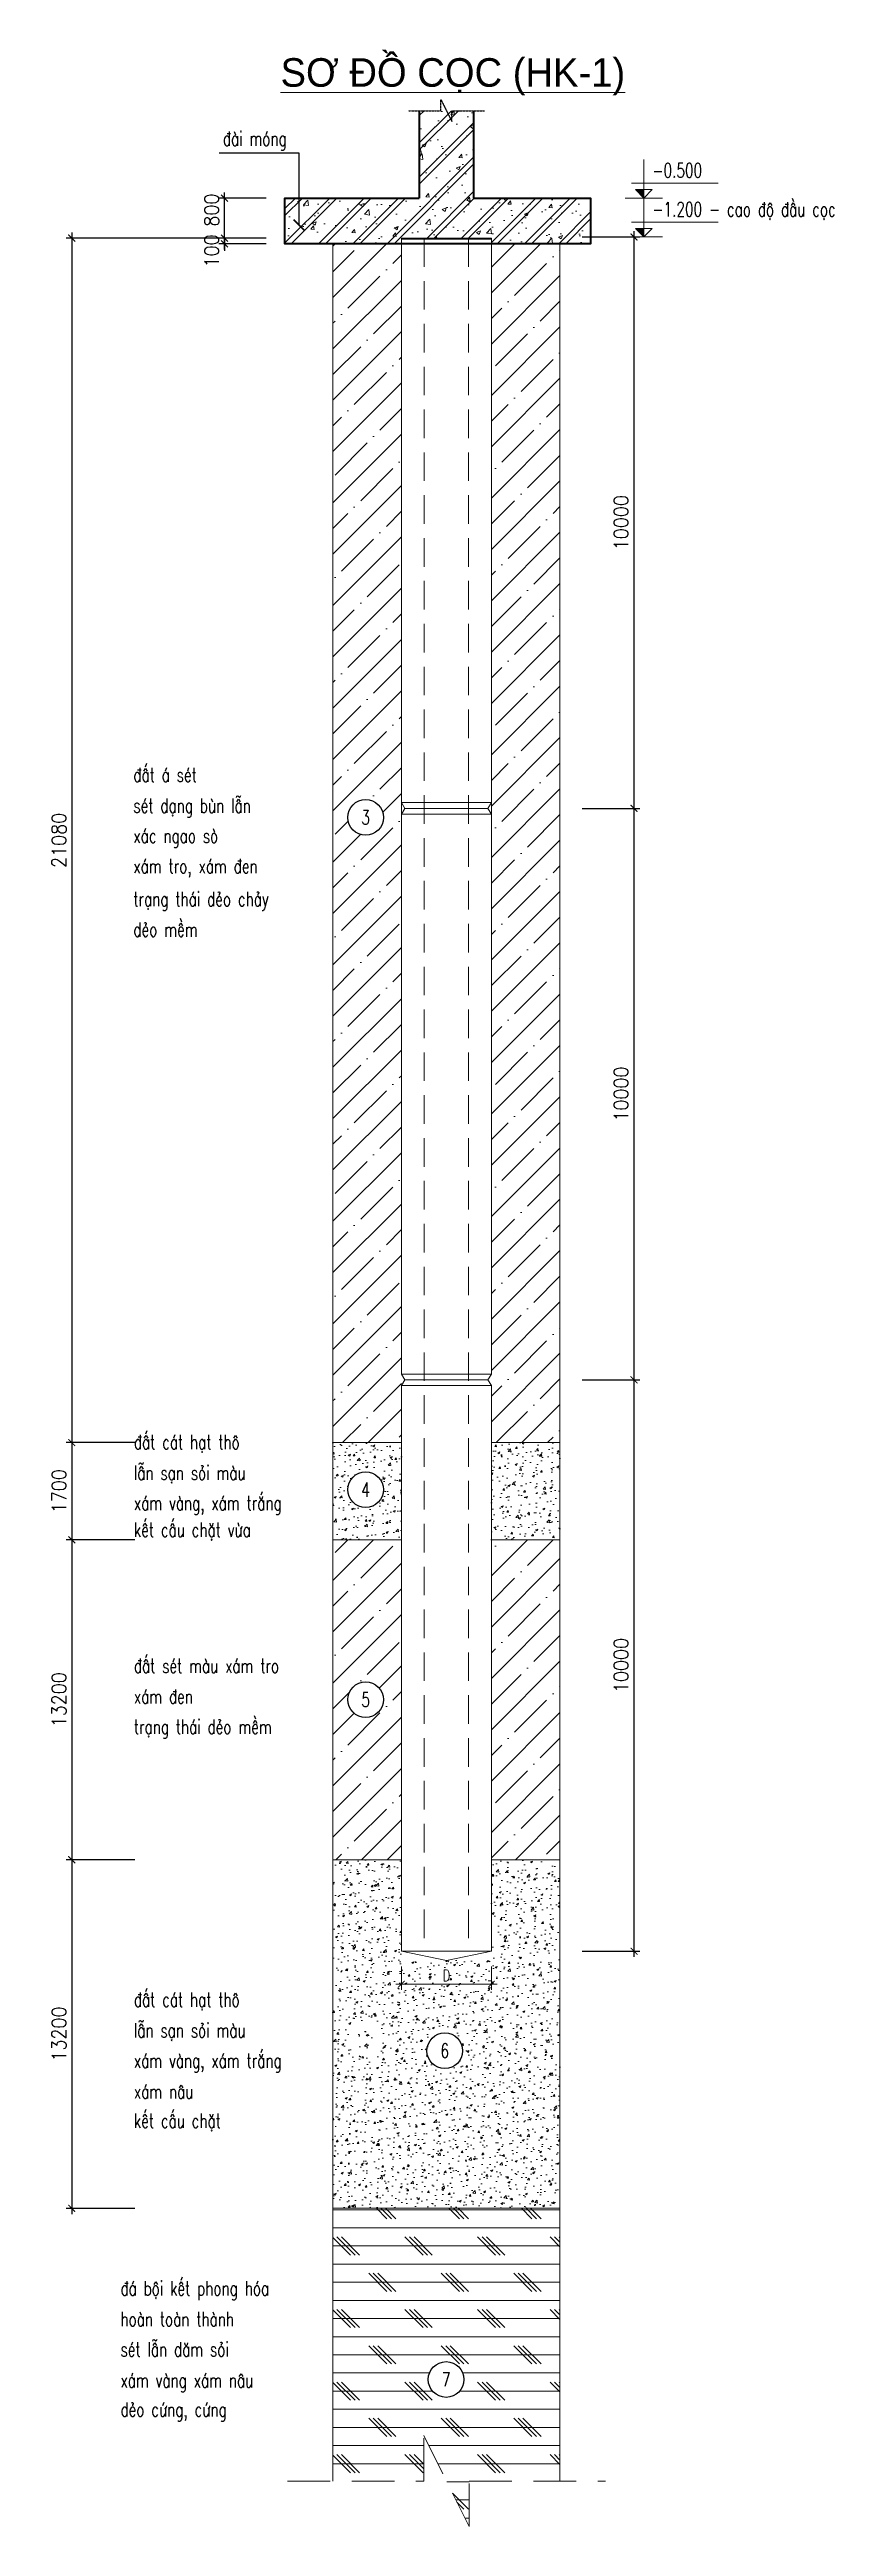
# Model space of a CAD drawing. Header units: millimetres. Extents: x -1359830 to -1240265, y -705366 to -618243.
# Drawn here: x -1247136 to -1240265, y -640548 to -618874 of the extents above; entities that cross this region are included whole.
import ezdxf
from ezdxf.enums import TextEntityAlignment as Align

# ---------------------------------------------------------------- set-up
doc = ezdxf.new("R2010")
doc.units = ezdxf.units.MM
doc.header["$MEASUREMENT"] = 0
doc.header["$PDMODE"] = 3
doc.header["$PDSIZE"] = 50
doc.linetypes.add('DASHED', pattern=[0.75, 0.5, -0.25])
doc.linetypes.add('HIDDEN', pattern=[0.375, 0.25, -0.125])
doc.layers.get('0').update_dxf_attribs({"lineweight": 0})
for name, color, linetype, lineweight in [('0-kich-thuoc', 9, 'Continuous', 18), ('05- Dim', 9, 'Continuous', 25), ('4', 6, 'Continuous', 18), ('KC-NET THUONG', 8, 'Continuous', 18), ('KCS_HIDDEN', 8, 'HIDDEN', 20), ('S-concrete', 4, 'Continuous', 35), ('S-dims', 8, 'Continuous', 18), ('S-hatch', 252, 'Continuous', 5), ('S-hiden', 9, 'HIDDEN', 25), ('S-text', 3, 'Continuous', 20)]:
    doc.layers.add(name, color=color, linetype=linetype, lineweight=lineweight)
doc.styles.add('Dim', font='vnsimli.shx', dxfattribs={"width": 0.9, "bigfont": 'vns.shx'})
doc.styles.add('GHICHU', font='vnsimli.shx', dxfattribs={"width": 0.8, "bigfont": 'bigfont.shx'})
doc.styles.add('ROMANS', font='romans.shx', dxfattribs={"width": 0.75})
doc.styles.add('s-text', font='vnsimli.shx', dxfattribs={"width": 0.7})
doc.styles.add('VNAVANTH', font='')
doc.styles.get('VNAVANTH').set_extended_font_data('.VnAvantH')
doc.dimstyles.new('1-100', dxfattribs={"dimscale": 50, "dimtxt": 2.5, "dimasz": 1.2, "dimexe": 1, "dimexo": 0, "dimgap": 1, "dimtad": 1, "dimdec": 0, "dimlfac": 2, "dimzin": 0, "dimdsep": 46, "dimtxsty": 'Dim', "dimblk1": 'ARCHTICK', "dimblk2": 'ARCHTICK', "dimsah": 1, "dimcen": 150, "dimdle": 1, "dimclrd": 256, "dimclre": 256, "dimclrt": 2, "dimadec": 0, "dimazin": 0, "dimtfac": 1, "dimtdec": 0, "dimtix": 1, "dimtmove": 2, "dimatfit": 0, "dimldrblk": 'ARCHTICK', "dimfxl": 1, "dimtolj": 1, "dimtzin": 0, "dimarcsym": 0})
doc.dimstyles.new('1-100s', dxfattribs={"dimtxt": 200, "dimasz": 100, "dimexe": 60, "dimexo": 0, "dimgap": 50, "dimtad": 1, "dimdec": 0, "dimzin": 0, "dimdsep": 46, "dimtxsty": 's-text', "dimblk1": 'ARCHTICK', "dimblk2": 'ARCHTICK', "dimsah": 1, "dimcen": 80, "dimdle": 60, "dimclrd": 9, "dimclre": 9, "dimclrt": 2, "dimadec": 0, "dimazin": 0, "dimtfac": 0.0001, "dimtdec": 0, "dimtix": 1, "dimtmove": 1, "dimatfit": 3, "dimldrblk": 'ARCHTICK', "dimfxl": 200, "dimtolj": 1, "dimtzin": 0, "dimarcsym": 0})
doc.dimstyles.new('1-50', dxfattribs={"dimscale": 50, "dimtxt": 2, "dimasz": 1.1, "dimexe": 1, "dimexo": 0, "dimgap": 0.5, "dimtad": 1, "dimdec": 0, "dimdsep": 46, "dimtxsty": 'ROMANS', "dimblk": 'ARCHTICK', "dimcen": 0, "dimdle": 1, "dimclrd": 8, "dimclre": 8, "dimclrt": 2, "dimadec": 0, "dimazin": 2, "dimtfac": 0.072, "dimtdec": 0, "dimtix": 1, "dimtmove": 2, "dimatfit": 3, "dimfxl": 1, "dimtolj": 1, "dimlwd": 15, "dimlwe": 15, "dimarcsym": 1})
pattern_1 = [(50, (-985500.68, -587293.6), (182.18467, -15.939086), [19.05, -209.55]), (355, (-985500.68, -587293.6), (-35.24342, 191.05685), [15.24, -167.64058]), (100.451445, (-985485.5, -587294.92), (146.94125, 175.11775), [16.19001, -178.09024]), (46.1842, (-985500.68, -587242.8), (271.07904, -42.04233), [28.575, -314.325]), (96.63556, (-985478.1, -587246.3), (237.40413, 247.42612), [24.28502, -267.1356]), (351.18415, (-985500.68, -587242.8), (237.40413, 247.42612), [22.85997, -251.45973]), (21, (-985475.28, -587255.5), (151.61439, -102.2652), [19.05, -209.55]), (326, (-985475.28, -587255.5), (61.80203, 184.18797), [15.24, -167.64]), (71.451445, (-985462.65, -587264.02), (213.41642, 81.92277), [16.19001, -178.08994]), (37.5, (-985500.684, -587293.596), (3.088603, 84.555039), [0, -165.608, 0, -170.18, 0, -168.275]), (7.5, (-985500.68, -587293.6), (66.819663, 100.180575), [0, -97.028, 0, -161.798, 0, -64.135]), (327.5, (-985557.326, -587293.596), (135.590595, -5.728744), [0, -63.5, 0, -198.12, 0, -262.89]), (317.5, (-985582.73, -587293.6), (148.12918, 25.42649), [0, -82.55, 0, -131.572, 0, -186.69])]
pattern_2 = [(45, (-985500.68, -587293.6), (-224.5064, 224.5064), []), (45, (-985276.18, -587293.6), (-224.5064, 224.5064), [396.875, -79.375, 0, -79.375])]

msp = doc.modelspace()

# ---------------------------------------------------------------- texts
at = {"layer": '4', "style": 'VNAVANTH'}
msp.add_text('%%Us¬ ®å cäc (hk-1)', height=250, dxfattribs=at).set_placement((-1243605.86, -619199.53), align=Align.CENTER)
at = {"layer": 'S-text', "style": 's-text', "width": 0.7}
for s, p in [('®µi mãng', (-1245619.09, -619715.47)), ('®Êt ¸ sÐt', (-1246402.38, -625282.93)), ('sÐt d¹ng bïn lÉn ', (-1246402.38, -625551.8)), ('x¸c ngao sß ', (-1246402.38, -625816.51)), ('x¸m tro, x¸m ®en', (-1246402.38, -626081.49)), ('tr¹ng th¸i dÎo ch¶y', (-1246402.38, -626369.85)), ('dÎo mÒm', (-1246402.38, -626636.56)), ('®Êt c¸t h¹t th«', (-1246398.48, -631121.13)), ('lÉn s¹n sái mµu ', (-1246398.48, -631390)), ('x¸m vµng, x¸m tr¾ng', (-1246398.48, -631654.71)), ('kÕt cÊu chÆt võa', (-1246398.48, -631889.01)), ('®Êt sÐt mµu x¸m tro', (-1246398.48, -633078.82)), ('x¸m ®en ', (-1246398.48, -633347.69)), ('tr¹ng th¸i dÎo mÒm', (-1246398.48, -633612.39)), ('®Êt c¸t h¹t th«', (-1246398.48, -635999.67)), ('lÉn s¹n sái mµu ', (-1246398.48, -636268.54)), ('x¸m vµng, x¸m tr¾ng', (-1246398.48, -636533.25)), ('x¸m n©u', (-1246398.48, -636804.23)), ('kÕt cÊu chÆt ', (-1246398.48, -637059.84)), ('®¸ béi kÕt phong hãa', (-1246515.65, -638526.37)), ('hoµn toµn thµnh', (-1246515.65, -638795.24)), ('sÐt lÉn d¨m sái', (-1246515.65, -639059.95)), ('x¸m vµng x¸m n©u', (-1246515.65, -639330.93)), ('dÎo cøng, cøng', (-1246515.65, -639586.54))]:
    msp.add_text(s, height=125, dxfattribs=at).set_placement(p)
at = {"layer": 'S-text', "ltscale": 5, "style": 'GHICHU', "width": 0.7}
for s, p in [('-0.500 ', (-1241859.06, -619994)), ('-1.200 - cao ®é ®Çu cäc', (-1241859.06, -620333.81))]:
    msp.add_text(s, height=125, dxfattribs=at).set_placement(p)
at = {"layer": 'S-text', "ltscale": 5, "style": 's-text', "width": 0.7}
for s, p in [('3', (-1244369.29, -625593.09)), ('4', (-1244369.29, -631475.35)), ('5', (-1244369.29, -633312.86)), ('6', (-1243676.35, -636385.26)), ('7', (-1243664.8, -639261.69))]:
    msp.add_text(s, height=125, dxfattribs=at).set_placement(p, align=Align.MIDDLE_CENTER)

# ---------------------------------------------------------------- blocks, each defined once
blk = doc.blocks.new('_ARCHTICK')
at = {"layer": 'KC-NET THUONG', "color": 0, "linetype": 'ByBlock', "const_width": 0.15}
blk.add_lwpolyline([(-0.5, -0.5), (0.5, 0.5)], dxfattribs=at)
blk = doc.blocks.new('*D223')
at = {"layer": '0-kich-thuoc', "color": 8, "lineweight": 15, "ltscale": 0.01, "transparency": 16777216}
for p, q in [((-1244056, -635649), (-1244056, -635851)), ((-1243268, -635649), (-1243268, -635851)), ((-1244106, -635801), (-1243218, -635801))]:
    blk.add_line(p, q, dxfattribs=at)
at = {"layer": 'DEFPOINTS', "color": 0, "ltscale": 0.01, "transparency": 16777216}
for p in [(-1244056, -635649), (-1243268, -635649), (-1243268, -635801)]:
    blk.add_point(p, dxfattribs=at)
at = {"layer": '0-kich-thuoc', "color": 8, "lineweight": 15, "ltscale": 0.01, "transparency": 16777216, "xscale": 55.00000000000001, "yscale": 55.00000000000001, "zscale": 55.00000000000001, "rotation": 180}
blk.add_blockref('_ARCHTICK', (-1244056, -635801), dxfattribs=at)
at = {"layer": '0-kich-thuoc', "color": 8, "lineweight": 15, "ltscale": 0.01, "transparency": 16777216, "xscale": 55.00000000000001, "yscale": 55.00000000000001, "zscale": 55.00000000000001}
blk.add_blockref('_ARCHTICK', (-1243268, -635801), dxfattribs=at)
at = {"layer": '0-kich-thuoc', "color": 2, "ltscale": 0.01, "transparency": 16777216, "insert": (-1243662, -635726), "char_height": 100, "attachment_point": 5, "style": 'ROMANS'}
blk.add_mtext('\\A1;D', dxfattribs=at)
blk = doc.blocks.new('*D224')
at = {"layer": '05- Dim', "lineweight": -2, "transparency": 16777216}
for p, q in [((-1246942, -620474), (-1246942, -631114)), ((-1245283, -620524), (-1246992, -620524)), ((-1246390, -631064), (-1246992, -631064))]:
    blk.add_line(p, q, dxfattribs=at)
at = {"layer": 'DEFPOINTS', "color": 0, "transparency": 16777216}
for p in [(-1245283, -620524), (-1246942, -631064), (-1246390, -631064)]:
    blk.add_point(p, dxfattribs=at)
at = {"layer": '05- Dim', "lineweight": -2, "transparency": 16777216, "xscale": 59.99999999999995, "yscale": 59.99999999999995, "zscale": 59.99999999999995}
for p, rotation in [((-1246942, -620524), 90), ((-1246942, -631064), 270)]:
    blk.add_blockref('_ARCHTICK', p, dxfattribs=dict(at, rotation=rotation))
at = {"layer": '05- Dim', "color": 2, "transparency": 16777216, "insert": (-1247054, -625794), "char_height": 125, "attachment_point": 5, "rotation": 90, "style": 'Dim'}
blk.add_mtext('\\A1;21080', dxfattribs=at)
blk = doc.blocks.new('*D225')
at = {"layer": '05- Dim', "lineweight": -2, "transparency": 16777216}
for p, q in [((-1246390, -634714), (-1246992, -634714)), ((-1246942, -634664), (-1246942, -637814)), ((-1246390, -637764), (-1246992, -637764))]:
    blk.add_line(p, q, dxfattribs=at)
at = {"layer": 'DEFPOINTS', "color": 0, "transparency": 16777216}
for p in [(-1246390, -634714), (-1246942, -637764), (-1246390, -637764)]:
    blk.add_point(p, dxfattribs=at)
at = {"layer": '05- Dim', "lineweight": -2, "transparency": 16777216, "xscale": 59.99999999999995, "yscale": 59.99999999999995, "zscale": 59.99999999999995}
for p, rotation in [((-1246942, -634714), 90), ((-1246942, -637764), 270)]:
    blk.add_blockref('_ARCHTICK', p, dxfattribs=dict(at, rotation=rotation))
at = {"layer": '05- Dim', "color": 2, "transparency": 16777216, "insert": (-1247054, -636239), "char_height": 125, "attachment_point": 5, "rotation": 90, "style": 'Dim'}
blk.add_mtext('\\A1;13200', dxfattribs=at)
blk = doc.blocks.new('*D226')
at = {"layer": '05- Dim', "lineweight": -2, "transparency": 16777216}
for p, q in [((-1246390, -631064), (-1246992, -631064)), ((-1246942, -631014), (-1246942, -631964)), ((-1246390, -631914), (-1246992, -631914))]:
    blk.add_line(p, q, dxfattribs=at)
at = {"layer": 'DEFPOINTS', "color": 0, "transparency": 16777216}
for p in [(-1246390, -631064), (-1246942, -631914), (-1246390, -631914)]:
    blk.add_point(p, dxfattribs=at)
at = {"layer": '05- Dim', "lineweight": -2, "transparency": 16777216, "xscale": 59.99999999999995, "yscale": 59.99999999999995, "zscale": 59.99999999999995}
for p, rotation in [((-1246942, -631064), 90), ((-1246942, -631914), 270)]:
    blk.add_blockref('_ARCHTICK', p, dxfattribs=dict(at, rotation=rotation))
at = {"layer": '05- Dim', "color": 2, "transparency": 16777216, "insert": (-1247054, -631489), "char_height": 125, "attachment_point": 5, "rotation": 90, "style": 'Dim'}
blk.add_mtext('\\A1;1700', dxfattribs=at)
blk = doc.blocks.new('*D227')
at = {"layer": '05- Dim', "lineweight": -2, "transparency": 16777216}
for p, q in [((-1242020, -635564), (-1242020, -630464)), ((-1242474, -630514), (-1241970, -630514)), ((-1242474, -635514), (-1241970, -635514))]:
    blk.add_line(p, q, dxfattribs=at)
at = {"layer": 'DEFPOINTS', "color": 0, "transparency": 16777216}
for p in [(-1242474, -630514), (-1242020, -630514), (-1242474, -635514)]:
    blk.add_point(p, dxfattribs=at)
at = {"layer": '05- Dim', "lineweight": -2, "transparency": 16777216, "xscale": 59.99999999999995, "yscale": 59.99999999999995, "zscale": 59.99999999999995}
for p, rotation in [((-1242020, -630514), 90), ((-1242020, -635514), 270)]:
    blk.add_blockref('_ARCHTICK', p, dxfattribs=dict(at, rotation=rotation))
at = {"layer": '05- Dim', "color": 2, "transparency": 16777216, "insert": (-1242133, -633014), "char_height": 125, "attachment_point": 5, "rotation": 90, "style": 'Dim'}
blk.add_mtext('\\A1;10000', dxfattribs=at)
blk = doc.blocks.new('*D228')
at = {"layer": '05- Dim', "lineweight": -2, "transparency": 16777216}
for p, q in [((-1242474, -620514), (-1241970, -620514)), ((-1242020, -625564), (-1242020, -620464)), ((-1242474, -625514), (-1241970, -625514))]:
    blk.add_line(p, q, dxfattribs=at)
at = {"layer": 'DEFPOINTS', "color": 0, "transparency": 16777216}
for p in [(-1242474, -620514), (-1242020, -620514), (-1242474, -625514)]:
    blk.add_point(p, dxfattribs=at)
at = {"layer": '05- Dim', "lineweight": -2, "transparency": 16777216, "xscale": 59.99999999999995, "yscale": 59.99999999999995, "zscale": 59.99999999999995}
for p, rotation in [((-1242020, -620514), 90), ((-1242020, -625514), 270)]:
    blk.add_blockref('_ARCHTICK', p, dxfattribs=dict(at, rotation=rotation))
at = {"layer": '05- Dim', "color": 2, "transparency": 16777216, "insert": (-1242133, -623014), "char_height": 125, "attachment_point": 5, "rotation": 90, "style": 'Dim'}
blk.add_mtext('\\A1;10000', dxfattribs=at)
blk = doc.blocks.new('A$C1735406A')
at = {"color": 7}
for p, q in [((221, 0), (221, 339)), ((58, 0), (384, 0)), ((113, 130), (873, 130)), ((147, 74), (295, 74)), ((221, 0), (147, 74)), ((221, 0), (295, 74))]:
    blk.add_line(p, q, dxfattribs=at)
blk.add_solid([(147, 74), (221, 74), (221, 0)], dxfattribs=at)
blk = doc.blocks.new('*D229')
at = {"layer": '05- Dim', "lineweight": -2, "transparency": 16777216}
for p, q in [((-1246390, -631914), (-1246992, -631914)), ((-1246942, -631864), (-1246942, -634764)), ((-1246390, -634714), (-1246992, -634714))]:
    blk.add_line(p, q, dxfattribs=at)
at = {"layer": 'DEFPOINTS', "color": 0, "transparency": 16777216}
for p in [(-1246390, -631914), (-1246942, -634714), (-1246390, -634714)]:
    blk.add_point(p, dxfattribs=at)
at = {"layer": '05- Dim', "lineweight": -2, "transparency": 16777216, "xscale": 59.99999999999995, "yscale": 59.99999999999995, "zscale": 59.99999999999995}
for p, rotation in [((-1246942, -631914), 90), ((-1246942, -634714), 270)]:
    blk.add_blockref('_ARCHTICK', p, dxfattribs=dict(at, rotation=rotation))
at = {"layer": '05- Dim', "color": 2, "transparency": 16777216, "insert": (-1247054, -633314), "char_height": 125, "attachment_point": 5, "rotation": 90, "style": 'Dim'}
blk.add_mtext('\\A1;13200', dxfattribs=at)
blk = doc.blocks.new('*D230')
at = {"layer": '05- Dim', "lineweight": -2, "transparency": 16777216}
for p, q in [((-1245239, -620174), (-1245655, -620174)), ((-1245605, -620624), (-1245605, -620124)), ((-1245239, -620574), (-1245655, -620574))]:
    blk.add_line(p, q, dxfattribs=at)
at = {"layer": 'DEFPOINTS', "color": 0, "transparency": 16777216}
for p in [(-1245605, -620174), (-1245239, -620174), (-1245239, -620574)]:
    blk.add_point(p, dxfattribs=at)
at = {"layer": '05- Dim', "lineweight": -2, "transparency": 16777216, "xscale": 59.99999999999995, "yscale": 59.99999999999995, "zscale": 59.99999999999995}
for p, rotation in [((-1245605, -620174), 90), ((-1245605, -620574), 270)]:
    blk.add_blockref('_ARCHTICK', p, dxfattribs=dict(at, rotation=rotation))
at = {"layer": '05- Dim', "color": 2, "transparency": 16777216, "insert": (-1245718, -620279), "char_height": 125, "attachment_point": 5, "rotation": 90, "style": 'Dim'}
blk.add_mtext('\\A1;800', dxfattribs=at)
blk = doc.blocks.new('*D231')
at = {"layer": '05- Dim', "lineweight": -2, "transparency": 16777216}
for p, q in [((-1245605, -620524), (-1245605, -620464)), ((-1245239, -620524), (-1245655, -620524)), ((-1245239, -620574), (-1245655, -620574)), ((-1245605, -620524), (-1245605, -620574)), ((-1245605, -620574), (-1245605, -620634))]:
    blk.add_line(p, q, dxfattribs=at)
at = {"layer": 'DEFPOINTS', "color": 0, "transparency": 16777216}
for p in [(-1245605, -620574), (-1245239, -620524), (-1245239, -620574)]:
    blk.add_point(p, dxfattribs=at)
at = {"layer": '05- Dim', "lineweight": -2, "transparency": 16777216, "xscale": 59.99999999999995, "yscale": 59.99999999999995, "zscale": 59.99999999999995}
for p, rotation in [((-1245605, -620524), 270), ((-1245605, -620574), 90)]:
    blk.add_blockref('_ARCHTICK', p, dxfattribs=dict(at, rotation=rotation))
at = {"layer": '05- Dim', "color": 2, "transparency": 16777216, "insert": (-1245718, -620636), "char_height": 125, "attachment_point": 5, "rotation": 90, "style": 'Dim'}
blk.add_mtext('\\A1;100', dxfattribs=at)
blk = doc.blocks.new('*D232')
at = {"layer": '05- Dim', "lineweight": -2, "transparency": 16777216}
for p, q in [((-1242020, -630564), (-1242020, -625464)), ((-1242474, -625514), (-1241970, -625514)), ((-1242474, -630514), (-1241970, -630514))]:
    blk.add_line(p, q, dxfattribs=at)
at = {"layer": 'DEFPOINTS', "color": 0, "transparency": 16777216}
for p in [(-1242474, -625514), (-1242020, -625514), (-1242474, -630514)]:
    blk.add_point(p, dxfattribs=at)
at = {"layer": '05- Dim', "lineweight": -2, "transparency": 16777216, "xscale": 59.99999999999995, "yscale": 59.99999999999995, "zscale": 59.99999999999995}
for p, rotation in [((-1242020, -625514), 90), ((-1242020, -630514), 270)]:
    blk.add_blockref('_ARCHTICK', p, dxfattribs=dict(at, rotation=rotation))
at = {"layer": '05- Dim', "color": 2, "transparency": 16777216, "insert": (-1242133, -628014), "char_height": 125, "attachment_point": 5, "rotation": 90, "style": 'Dim'}
blk.add_mtext('\\A1;10000', dxfattribs=at)

# ---------------------------------------------------------------- dimensions: what is measured, and where the dimension line sits
at = {"layer": '0-kich-thuoc', "ltscale": 0.01}
dim = msp.add_linear_dim(base=(-1243268.01, -635801.01), p1=(-1244056.06, -635649.07), p2=(-1243268.01, -635649.07), text='D', dimstyle='1-50', dxfattribs=at)
dim.commit()
dim.dimension.update_dxf_attribs({"geometry": '*D223', "text_midpoint": (-1243662.04, -635726.01)})
at = {"layer": '05- Dim'}
for base, p1, p2, picture, middle in [((-1245605.02, -620174), (-1245238.99, -620574.1), (-1245238.99, -620174), '*D230', (-1245717.52, -620278.84)), ((-1245605.02, -620574.1), (-1245238.99, -620524.31), (-1245238.99, -620574.1), '*D231', (-1245717.52, -620635.59))]:
    dim = msp.add_linear_dim(base=base, p1=p1, p2=p2, angle=90, dimstyle='1-100', dxfattribs=at)
    dim.commit()
    dim.dimension.update_dxf_attribs({"geometry": picture, "text_midpoint": middle, "dimtype": 160})
for base, p1, p2, picture, middle in [((-1246941.93, -631063.81), (-1245283.01, -620523.81), (-1246390.05, -631063.81), '*D224', (-1247054.43, -625793.81)), ((-1242020.29, -620513.81), (-1242473.72, -625513.81), (-1242473.72, -620513.81), '*D228', (-1242132.79, -623013.81)), ((-1242020.29, -625513.81), (-1242473.72, -630513.81), (-1242473.72, -625513.81), '*D232', (-1242132.79, -628013.81)), ((-1242020.29, -630513.81), (-1242473.72, -635513.81), (-1242473.72, -630513.81), '*D227', (-1242132.79, -633013.81)), ((-1246941.93, -631913.81), (-1246390.05, -631063.81), (-1246390.05, -631913.81), '*D226', (-1247054.43, -631488.81))]:
    dim = msp.add_linear_dim(base=base, p1=p1, p2=p2, angle=90, dimstyle='1-100', dxfattribs=at)
    dim.commit()
    dim.dimension.update_dxf_attribs({"geometry": picture, "text_midpoint": middle})
for base, p1, p2, picture, middle in [((-1246941.93, -634713.81), (-1246390.05, -631913.81), (-1246390.05, -634713.81), '*D229', (-1247054.43, -633313.81)), ((-1246941.93, -637763.81), (-1246390.05, -634713.81), (-1246390.05, -637763.81), '*D225', (-1247054.43, -636238.81))]:
    dim = msp.add_linear_dim(base=base, p1=p1, p2=p2, angle=90, text='13200', dimstyle='1-100', dxfattribs=at)
    dim.commit()
    dim.dimension.update_dxf_attribs({"geometry": picture, "text_midpoint": middle})

# ---------------------------------------------------------------- hatches: boundary and pattern name
at = {"layer": 'S-hatch'}
h = msp.add_hatch(dxfattribs=at)
h.set_pattern_fill('CHAU-01', color=256, scale=50, pattern_type=2)
h.set_pattern_definition([(50, (-1130059.54, -468046.33), (358.6301, -31.37607), [37.5, -412.5]), (355, (-1130059.54, -468046.33), (-69.3757, 376.0961), [30, -330]), (100.4514, (-1130029.65, -468048.94), (289.2547, 344.7198), [31.8701, -350.57106]), (46.1842, (-1130059.54, -467946.33), (533.6205, -82.7595), [56.25, -618.75]), (96.6356, (-1130015.07, -467953.23), (467.3314, 487.059), [47.8051, -525.8565]), (351.1842, (-1130059.54, -467946.33), (467.331, 487.0593), [45, -495]), (21, (-1130009.54, -467971.33), (298.45353, -201.30945), [37.5, -412.5]), (326, (-1130009.54, -467971.33), (121.6577, 362.575), [30, -330]), (71.4514, (-1129984.66, -467988.1), (420.1113, 161.26525), [31.8701, -350.57106]), (37.5, (-1130059.54, -468046.33), (6.07993, 166.44693), [0, -326, 0, -335, 0, -331.25]), (7.5, (-1130059.54, -468046.33), (131.53477, 197.20586), [0, -191, 0, -318.5, 0, -126.25]), (327.5, (-1130171.04, -468046.33), (266.91122, -11.27744), [0, -125, 0, -390, 0, -517.5]), (317.5, (-1130221.04, -468046.33), (291.59308, 50.0525), [0, -162.5, 0, -259, 0, -367.5]), (45, (-1130059.54, -468046.33), (-150.2602, 150.2602), []), (45, (-1130059.54, -467985.08), (-150.2602, 150.2602), [])])
h.paths.add_polyline_path([(-1244056.06, -620574.1), (-1244056.06, -620524.31), (-1243268.01, -620524.31), (-1243268.01, -620574.1), (-1242399.54, -620574.1), (-1242399.54, -620174), (-1243424.04, -620174), (-1243424.04, -619409.32), (-1243900.04, -619409.32), (-1243900.04, -620174), (-1245075.85, -620174), (-1245075.85, -620574.1)])
at = {"layer": 'S-hatch', "ltscale": 30}
h = msp.add_hatch(dxfattribs=at)
h.set_pattern_fill('ANSI35', color=256, scale=50, style=0)
h.set_pattern_definition(pattern_2)
h.paths.add_polyline_path([(-1242668.01, -620574.1), (-1243268.01, -620574.1), (-1243268.01, -628663.81), (-1243298.42, -628713.81), (-1243268.01, -628763.81), (-1243268.01, -631063.81), (-1242668.01, -631063.81)])
edge = h.paths.add_edge_path()
edge.add_arc((-1244369.29, -625593.09), 156.25, 0, 360)
h.paths.add_polyline_path([(-1244056.06, -620574.1), (-1244656.06, -620574.1), (-1244656.06, -631063.81), (-1244056.06, -631063.81), (-1244056.06, -628763.81), (-1244025.65, -628713.81), (-1244056.06, -628663.81)])
h = msp.add_hatch(dxfattribs=at)
h.set_pattern_fill('AR-CONC', color=256, style=0)
h.set_pattern_definition(pattern_1)
h.paths.add_polyline_path([(-1244056.06, -631063.81), (-1244656.06, -631063.81), (-1244656.06, -631913.81), (-1244056.06, -631913.81)])
h.paths.add_polyline_path([(-1244213.04, -631475.35, -1), (-1244525.54, -631475.35, -1)], flags=16)
h.paths.add_polyline_path([(-1244431.79, -631569.1), (-1244306.79, -631569.1), (-1244306.79, -631381.6), (-1244431.79, -631381.6)], flags=8)
h = msp.add_hatch(dxfattribs=at)
h.set_pattern_fill('AR-CONC', color=256, style=0)
h.set_pattern_definition(pattern_1)
h.paths.add_polyline_path([(-1242668.01, -631063.81), (-1243268.01, -631063.81), (-1243268.01, -631913.81), (-1242668.01, -631913.81)])
h = msp.add_hatch(dxfattribs=at)
h.set_pattern_fill('ANSI35', color=256, scale=50, style=0)
h.set_pattern_definition(pattern_2)
h.paths.add_polyline_path([(-1244056.06, -631913.81), (-1244656.06, -631913.81), (-1244656.06, -634713.81), (-1244056.06, -634713.81)])
h.paths.add_polyline_path([(-1244213.04, -633312.86, -1), (-1244525.54, -633312.86, -1)], flags=16)
h.paths.add_polyline_path([(-1244429.71, -633406.61), (-1244308.88, -633406.61), (-1244308.88, -633219.11), (-1244429.71, -633219.11)], flags=8)
h = msp.add_hatch(dxfattribs=at)
h.set_pattern_fill('ANSI35', color=256, scale=50, style=0)
h.set_pattern_definition(pattern_2)
h.paths.add_polyline_path([(-1242668.01, -631913.81), (-1243268.01, -631913.81), (-1243268.01, -634713.81), (-1242668.01, -634713.81)])
h = msp.add_hatch(dxfattribs=at)
h.set_pattern_fill('AR-CONC', color=256, style=0)
h.set_pattern_definition(pattern_1)
edge = h.paths.add_edge_path(flags=16)
edge.add_arc((-1244369.29, -636281.01), 156.25, 0, 360)
h.paths.add_polyline_path([(-1243730.79, -636801.01), (-1243593.29, -636801.01), (-1243593.29, -636794.76), (-1243730.79, -636794.76)], flags=16)
h.paths.add_polyline_path([(-1244427.63, -636374.76), (-1244310.96, -636374.76), (-1244310.96, -636187.26), (-1244427.63, -636187.26)], flags=0)
edge = h.paths.add_edge_path()
edge.add_arc((-1243676.35, -636385.26), 156.25, 0, 360)
h.paths.add_polyline_path([(-1244056.06, -635594.87), (-1244056.06, -634713.81), (-1244656.06, -634713.81), (-1244656.06, -637763.81), (-1242668.01, -637763.81), (-1242668.01, -634713.81), (-1243268.01, -634713.81), (-1243268.01, -635594.87)])
h = msp.add_hatch(dxfattribs=at)
h.set_pattern_fill('CORK', color=256, scale=50, style=0)
h.set_pattern_definition([(0, (-985500.68, -587293.6), (0, 158.75), []), (135, (-985421.3, -587372.97), (-317.5001, -317.5001), [224.5065, -224.5065]), (135, (-985381.6, -587372.97), (-317.5001, -317.5001), [224.5065, -224.5065]), (135, (-985341.93, -587372.97), (-317.5001, -317.5001), [224.5065, -224.5065])])
edge = h.paths.add_edge_path(flags=16)
edge.add_arc((-1243664.8, -639261.69), 156.25, 0, 360)
h.paths.add_polyline_path([(-1244429.71, -639355.44), (-1244429.71, -639167.94)], flags=16)
h.paths.add_polyline_path([(-1243463.23, -640150.02), (-1242668.01, -640150.02), (-1242668.01, -637763.81), (-1244656.06, -637763.81), (-1244656.06, -640150.02), (-1243860.84, -640150.02), (-1243860.84, -639752.41), (-1243463.23, -640547.63)])

# ---------------------------------------------------------------- linework, layer by layer
for p, q in [((-1244656.06, -620574.1), (-1244056.06, -620574.1)), ((-1244656.06, -640150.02), (-1244656.06, -620574.1)), ((-1244656.06, -620574.1), (-1244056.06, -620574.1)), ((-1244056.06, -620524.31), (-1244056.06, -630463.81)), ((-1243268.01, -620524.31), (-1244056.06, -620524.31)), ((-1244056.06, -620524.31), (-1244056.06, -620563.81)), ((-1244056.06, -620534.6), (-1243268.01, -620534.6)), ((-1244056.06, -620574.1), (-1243268.01, -620574.1)), ((-1243268.01, -630463.81), (-1243268.01, -620524.31)), ((-1243268.01, -620524.31), (-1243268.01, -620563.81)), ((-1242668.01, -620574.1), (-1243268.01, -620574.1)), ((-1242668.01, -640150.02), (-1242668.01, -620574.1)), ((-1244056.06, -625463.81), (-1243268.01, -625463.81)), ((-1244025.65, -625513.81), (-1244056.06, -625463.81)), ((-1243298.42, -625513.81), (-1243268.01, -625463.81)), ((-1244056.06, -625563.81), (-1244025.65, -625513.81)), ((-1244056.06, -625563.81), (-1243268.01, -625563.81)), ((-1244025.65, -625513.81), (-1243298.42, -625513.81)), ((-1243268.01, -625563.81), (-1243298.42, -625513.81)), ((-1244056.06, -630463.81), (-1243268.01, -630463.81)), ((-1244025.65, -630513.81), (-1244056.06, -630463.81)), ((-1243298.42, -630513.81), (-1243268.01, -630463.81)), ((-1244056.06, -630563.81), (-1244025.65, -630513.81)), ((-1244056.06, -630563.81), (-1244056.06, -635513.81)), ((-1244056.06, -630563.81), (-1243268.01, -630563.81)), ((-1244025.65, -630513.81), (-1243298.42, -630513.81)), ((-1243268.01, -630563.81), (-1243298.42, -630513.81)), ((-1243268.01, -635513.81), (-1243268.01, -630563.81)), ((-1244656.06, -631063.81), (-1244056.06, -631063.81)), ((-1243268.01, -631063.81), (-1242668.01, -631063.81)), ((-1244656.06, -631913.81), (-1244056.06, -631913.81)), ((-1243268.01, -631913.81), (-1242668.01, -631913.81)), ((-1244656.06, -634713.81), (-1244056.06, -634713.81)), ((-1243268.01, -634713.81), (-1242668.01, -634713.81)), ((-1244056.06, -635513.81), (-1243268.01, -635513.81)), ((-1243662.04, -635594.87), (-1244056.06, -635513.81)), ((-1243662.04, -635594.87), (-1243268.01, -635513.81)), ((-1244656.06, -637763.81), (-1242668.01, -637763.81))]:
    msp.add_line(p, q)
at = {"layer": '05- Dim', "ltscale": 800}
msp.add_line((-1243900.04, -620124.16), (-1243900.04, -620174), dxfattribs=at)
at = {"layer": '05- Dim'}
for centre in [(-1244369.29, -625593.09), (-1244369.29, -631475.35), (-1244369.29, -633312.86), (-1243676.35, -636385.26), (-1243664.8, -639261.69)]:
    msp.add_circle(centre, 156.25, dxfattribs=at)
at = {"layer": 'KC-NET THUONG', "linetype": 'DASHED', "ltscale": 500}
for p, q in [((-1243856.06, -620524.31), (-1243856.06, -635513.81)), ((-1243468.01, -620524.31), (-1243468.01, -635513.81))]:
    msp.add_line(p, q, dxfattribs=at)
at = {"layer": 'KCS_HIDDEN', "ltscale": 1500}
msp.add_lwpolyline([(-1245053.67, -640150.02), (-1243860.84, -640150.02), (-1243860.84, -639752.41), (-1243463.23, -640547.63), (-1243463.23, -640150.02), (-1242270.4, -640150.02)], dxfattribs=at)
at = {"layer": 'S-concrete'}
for p, q in [((-1243900.04, -619409.32), (-1243900.04, -620174)), ((-1243424.04, -619409.32), (-1243424.04, -620174))]:
    msp.add_line(p, q, dxfattribs=at)
msp.add_lwpolyline([(-1243424.04, -620174), (-1242399.54, -620174), (-1242399.54, -620574.1), (-1245075.85, -620574.1), (-1245075.85, -620174), (-1243900.04, -620174)], dxfattribs=at)
at = {"layer": 'S-hiden'}
msp.add_lwpolyline([(-1243995.24, -619409.32), (-1243709.64, -619409.32), (-1243709.64, -619314.12), (-1243614.44, -619504.52), (-1243614.44, -619409.32), (-1243328.84, -619409.32)], dxfattribs=at)

# ---------------------------------------------------------------- block references
at = {"layer": '0-kich-thuoc'}
for p in [(-1242155.27, -620174), (-1242155.27, -620513.81)]:
    msp.add_blockref('A$C1735406A', p, dxfattribs=at)

msp.set_redraw_order([(e.dxf.handle, doc.entitydb.next_handle()) for e in msp.query("TEXT MTEXT ATTDEF DIMENSION ARC_DIMENSION")])  # texts and dimensions are drawn at this point

# ---------------------------------------------------------------- leaders
at = {"layer": 'S-dims'}
msp.add_leader([(-1244950.48, -620411.33), (-1244950.48, -619781.83), (-1245650.48, -619781.83)], dimstyle='1-100s', override={"dimgap": 80, "dimtad": 0, "dimclrd": 256}, dxfattribs=at)

doc.saveas('drawing.dxf')
